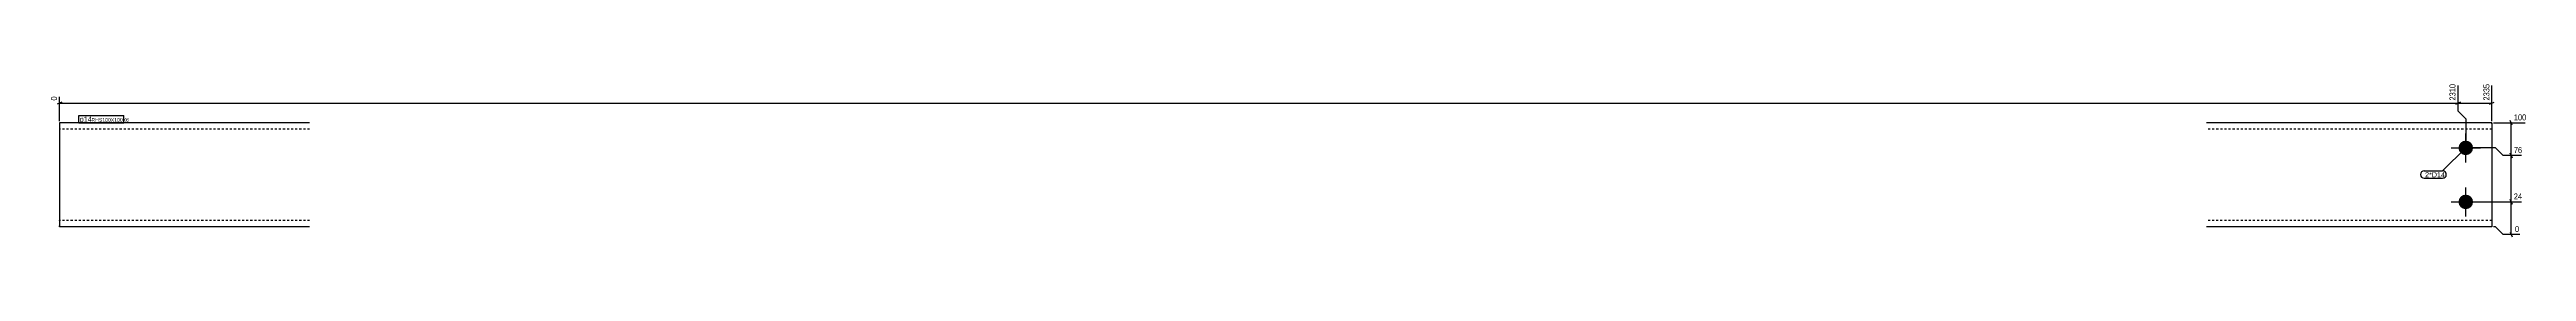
# Model space of a CAD drawing. Header units: millimetres. Extents: x 5 to 10292, y 4 to 152.
# Drawn here: x 7914 to 10292, y 5 to 152 of the extents above.
import ezdxf

# ---------------------------------------------------------------- set-up
doc = ezdxf.new("R2010")
doc.units = ezdxf.units.MM
doc.linetypes.add('DXK_LINE_DOT2', pattern=[3.9198, 1.9599, -1.9599])
for name, color, linetype in [('MÅLSÆTNING', 7, 'Continuous'), ('STÅL', 7, 'Continuous'), ('TEKST', 7, 'Continuous')]:
    doc.layers.add(name, color=color, linetype=linetype)
doc.styles.add('Arial Narrow', font='ARIALN.TTF', dxfattribs={"height": 0.2})

msp = doc.modelspace()

# ---------------------------------------------------------------- hatches: boundary and pattern name
at = {"layer": 'STÅL', "linetype": 'Continuous'}
for points in [[(10233.3, 97.2, -1), (10233.3, 83.2, -1)], [(10233.3, 45.2, -1), (10233.3, 31.2, -1)]]:
    msp.add_hatch(color=3, dxfattribs=at).paths.add_polyline_path(points)

# ---------------------------------------------------------------- linework, layer by layer
at = {"layer": 'MÅLSÆTNING', "color": 7, "linetype": 'Continuous'}
for p, q in [((10225.8, 150.4), (10225.8, 125.8)), ((10225.8, 150.4), (10225.8, 125.8)), ((10258.4, 115.8), (10258.4, 150.4)), ((7925.6, 134.2), (7921.1, 132.4)), ((7923.3, 115.8), (7923.3, 139.5)), ((7923.3, 133.3), (10225.8, 133.3)), ((10228.1, 134.2), (10223.6, 132.4)), ((10223.6, 132.4), (10228.1, 134.2)), ((10225.8, 133.3), (10258.4, 133.3)), ((10225.8, 125.8), (10233.3, 118.3)), ((10225.8, 125.8), (10233.3, 118.3)), ((10256.1, 132.4), (10260.6, 134.2)), ((10233.3, 118.3), (10233.3, 91.8)), ((10233.3, 118.3), (10233.3, 91.8)), ((10259.9, 114.3), (10290.4, 114.3)), ((10277.7, 112), (10275.9, 116.5)), ((10276.8, 82.8), (10276.8, 114.3)), ((10261.8, 90.2), (10234.8, 90.2)), ((10261.8, 90.2), (10234.8, 90.2)), ((10269.3, 82.8), (10261.8, 90.2)), ((10269.3, 82.8), (10261.8, 90.2)), ((10286.7, 82.8), (10269.3, 82.8)), ((10286.7, 82.8), (10269.3, 82.8)), ((10275.9, 85), (10277.7, 80.5)), ((10277.7, 80.5), (10275.9, 85)), ((10276.8, 38.2), (10276.8, 82.8)), ((10234.8, 38.2), (10286.7, 38.2)), ((10234.8, 38.2), (10286.7, 38.2)), ((10275.9, 40.5), (10277.7, 36)), ((10277.7, 36), (10275.9, 40.5)), ((10276.8, 6.8), (10276.8, 38.2)), ((10261.8, 14.3), (10259.8, 14.3)), ((10269.3, 6.8), (10261.8, 14.3)), ((10285.2, 6.8), (10269.3, 6.8)), ((10275.9, 9), (10277.7, 4.5))]:
    msp.add_line(p, q, dxfattribs=at)
at = {"layer": 'STÅL', "color": 2, "linetype": 'Continuous'}
for p, q in [((8163.3, 114.3), (7923.3, 114.3)), ((7923.3, 114.3), (7923.3, 15.2)), ((10258.4, 114.3), (9984.3, 114.3)), ((10258.4, 114.3), (10258.3, 14.3)), ((7923.3, 14.3), (7923.3, 15.2)), ((8163.3, 14.3), (7923.3, 14.3)), ((10258.3, 14.3), (9984.3, 14.3))]:
    msp.add_line(p, q, dxfattribs=at)
at = {"layer": 'STÅL', "color": 7, "linetype": 'DXK_LINE_DOT2'}
for p, q in [((8163.3, 108.3), (7923.3, 108.3)), ((10258.4, 108.3), (9984.3, 108.3)), ((10258.4, 113.3), (10258.4, 114.3)), ((7923.3, 20.3), (7923.3, 20.7)), ((8163.3, 20.3), (7923.3, 20.3)), ((10258.3, 20.3), (9984.3, 20.3)), ((10258.3, 20.3), (10258.3, 20.7))]:
    msp.add_line(p, q, dxfattribs=at)
at = {"layer": 'STÅL', "color": 3, "linetype": 'Continuous'}
for p, q in [((10233.3, 76.2), (10233.3, 104.2)), ((10219.3, 90.2), (10247.3, 90.2)), ((10233.3, 24.2), (10233.3, 52.2)), ((10219.3, 38.2), (10247.3, 38.2))]:
    msp.add_line(p, q, dxfattribs=at)

# ---------------------------------------------------------------- wipeouts: each hides what was drawn before it
at = {"color": 0}
msp.add_wipeout([(10210.2, 61.8), (10210.2, 67.1), (10194.2, 67.1), (10194.2, 61.8)], dxfattribs=at).dxf.layer = 'TEKST'

# ---------------------------------------------------------------- next in the draw order: wipeouts: each hides what was drawn before it
at = {"color": 0, "linetype": 'Continuous'}
for points in [[(10224.6, 151.6), (10216.2, 151.6), (10216.2, 134.6), (10224.6, 134.6)], [(10257.2, 151.6), (10248.8, 151.6), (10248.8, 134.6), (10257.2, 134.6)], [(7922.1, 140.7), (7913.7, 140.7), (7913.7, 134.6), (7922.1, 134.6)], [(10291.6, 115.5), (10291.6, 123.9), (10278.2, 123.9), (10278.2, 115.5)], [(10287.9, 84), (10287.9, 92.4), (10278.2, 92.4), (10278.2, 84)], [(10287.9, 39.4), (10287.9, 47.8), (10278.2, 47.8), (10278.2, 39.4)], [(10285.3, 8), (10285.3, 16.4), (10279.3, 16.4), (10279.3, 8)]]:
    msp.add_wipeout(points, dxfattribs=at).dxf.layer = 'MÅLSÆTNING'
at = {"color": 0}
for points in [[(7952.4, 115.3), (7952.4, 120.6), (7942.8, 120.6), (7942.8, 115.3)], [(10210.2, 61.8), (10210.2, 67.1), (10194.2, 67.1), (10194.2, 61.8)]]:
    msp.add_wipeout(points, dxfattribs=at).dxf.layer = 'TEKST'

# ---------------------------------------------------------------- next in the draw order: linework, layer by layer
at = {"layer": 'TEKST', "color": 7, "linetype": 'Continuous'}
for p, q in [((10233.3, 90.2), (10211.1, 68)), ((10193.3, 68), (10211.1, 68)), ((10193.3, 60.9), (10211.1, 60.9))]:
    msp.add_line(p, q, dxfattribs=at)
for centre, start, end in [((10193.3, 64.5), 90, 270), ((10211.1, 64.5), 270, 90)]:
    msp.add_arc(centre, 3.52, start, end, dxfattribs=at)

# ---------------------------------------------------------------- next in the draw order: texts
at = {"layer": 'MÅLSÆTNING', "color": 3, "linetype": 'Continuous', "style": 'Arial Narrow'}
for s, p in [('2310', (10223.4, 135.8)), ('2335', (10256, 135.8)), ('0', (7920.9, 135.8))]:
    msp.add_text(s, height=5.73, rotation=90.0002, dxfattribs=at).set_placement(p)
for s, p in [('100', (10279.4, 116.7)), ('76', (10279.4, 85.2)), ('24', (10279.4, 40.6)), ('0', (10280.5, 9.2))]:
    msp.add_text(s, height=5.73, dxfattribs=at).set_placement(p)
at = {"layer": 'TEKST', "color": 3, "style": 'Arial Narrow'}
msp.add_text('2*D14', height=5.01, dxfattribs=at).set_placement((10194.2, 61.8))

# ---------------------------------------------------------------- next in the draw order: wipeouts: each hides what was drawn before it
at = {"color": 0}
msp.add_wipeout([(7952.4, 115.3), (7952.4, 120.6), (7942.8, 120.6), (7942.8, 115.3)], dxfattribs=at).dxf.layer = 'TEKST'

# ---------------------------------------------------------------- next in the draw order: linework, layer by layer
at = {"layer": 'TEKST', "color": 7, "linetype": 'Continuous'}
msp.add_line((7941.9, 114.4), (7941.9, 121.5), dxfattribs=at)

# ---------------------------------------------------------------- next in the draw order: wipeouts: each hides what was drawn before it
at = {"color": 0}
msp.add_wipeout([(7984.2, 115.3), (7984.2, 119.1), (7954, 119.1), (7954, 115.3)], dxfattribs=at).dxf.layer = 'TEKST'

# ---------------------------------------------------------------- next in the draw order: wipeouts: each hides what was drawn before it
msp.add_wipeout([(7984.2, 115.3), (7984.2, 119.1), (7954, 119.1), (7954, 115.3)], dxfattribs=at).dxf.layer = 'TEKST'

# ---------------------------------------------------------------- next in the draw order: linework, layer by layer
at = {"layer": 'TEKST', "color": 7, "linetype": 'Continuous'}
for p, q in [((7941.9, 121.5), (7985.1, 121.5)), ((7985.1, 114.4), (7985.1, 121.5)), ((7941.9, 114.4), (7985.1, 114.4))]:
    msp.add_line(p, q, dxfattribs=at)

# ---------------------------------------------------------------- next in the draw order: texts
at = {"layer": 'TEKST', "color": 3, "style": 'Arial Narrow'}
for s, height, p in [('p14', 5.01, (7942.8, 115.3)), ('RHS100X100X6', 3.579, (7954, 115.3))]:
    msp.add_text(s, height=height, dxfattribs=at).set_placement(p)

doc.saveas('drawing.dxf')
